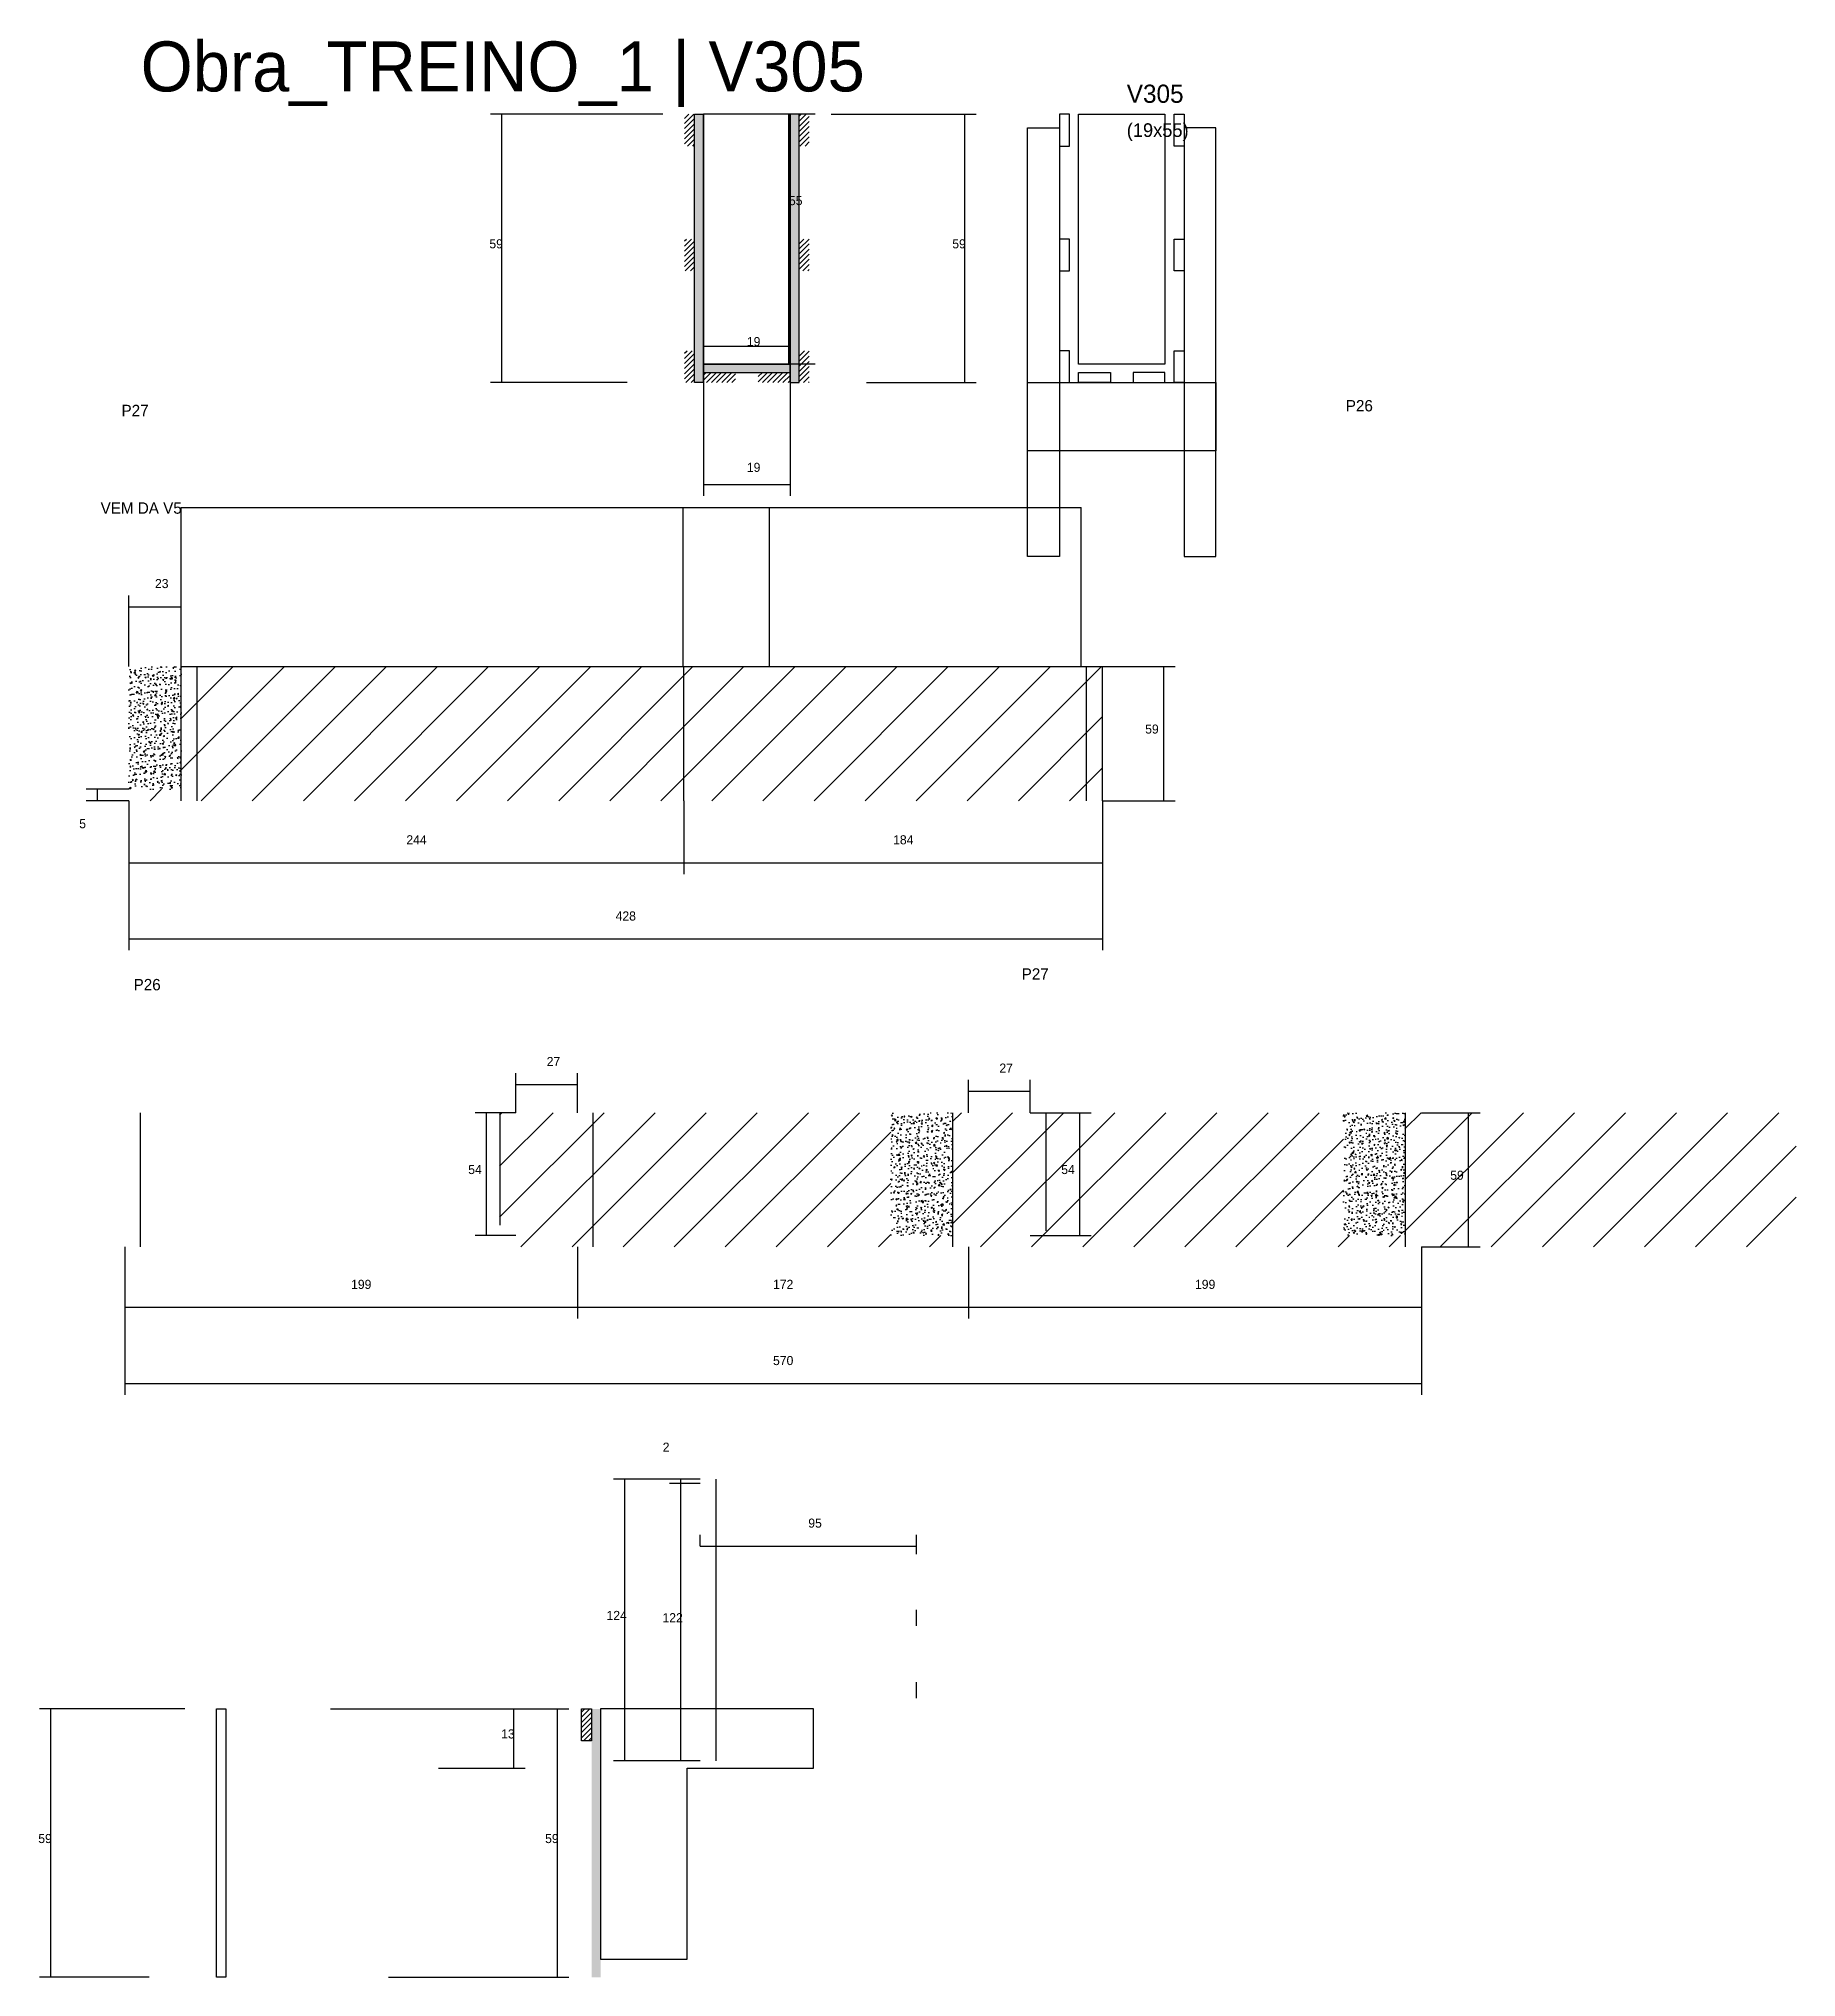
# Model space of a CAD drawing. Header units: metres. Extents: x -132 to 34800, y -36000 to 1848.
# Drawn here: x 14535 to 15308, y 911 to 1763 of the extents above; entities that cross this region are included whole.
import ezdxf

# ---------------------------------------------------------------- set-up
doc = ezdxf.new("R2010")
doc.units = ezdxf.units.M
for name, color, linetype in [('CONCRETO', 251, 'Continuous'), ('COTA', 4, 'Continuous'), ('Cota Seção (2x)', 4, 'Continuous'), ('Hachura', 253, 'Continuous'), ('LABEL_ID', 3, 'Continuous'), ('Madeira', 126, 'Continuous'), ('NOMENCLATURA', 7, 'Continuous'), ('Painéis', 200, 'Continuous'), ('REAPROVEITAMENTO', 251, 'Continuous'), ('SARR_2.2x7', 40, 'Continuous'), ('SARR_3.5x7', 81, 'Continuous'), ('SARR_EDITAR', 141, 'Continuous'), ('Texto Seção', 7, 'Continuous')]:
    doc.layers.add(name, color=color, linetype=linetype)

msp = doc.modelspace()

# ---------------------------------------------------------------- texts
at = {"layer": 'COTA'}
for s, p in [('59', (14733.3, 1671)), ('59', (14936.8, 1671)), ('19', (14846.5, 1572.7)), ('59', (15021.6, 1457.6)), ('244', (14696.8, 1408.9)), ('184', (14910.8, 1408.9)), ('428', (14788.8, 1375.4)), ('27', (14758.5, 1311.4)), ('27', (14957.5, 1308.5)), ('54', (14724, 1263.9)), ('54', (14984.7, 1263.9)), ('59', (15155.7, 1261.4)), ('199', (14672.5, 1213.4)), ('172', (14858, 1213.4)), ('199', (15043.5, 1213.4)), ('570', (14858, 1179.9)), ('95', (14873.5, 1108.4)), ('13', (14738.5, 1015.7)), ('59', (14535, 969.7)), ('59', (14757.8, 969.7))]:
    msp.add_text(s, height=4, dxfattribs=at).set_placement(p)
at = {"layer": 'Cota Seção (2x)'}
for s, p in [('55', (14865, 1690)), ('19', (14846.5, 1628)), ('23', (14586.3, 1521.6)), ('5', (14553, 1416)), ('2', (14809.5, 1141.8)), ('124', (14784.8, 1067.8)), ('122', (14809.4, 1066.8))]:
    msp.add_text(s, height=4, dxfattribs=at).set_placement(p)
at = {"layer": 'LABEL_ID'}
msp.add_text('Obra_TREINO_1 | V305', height=22, dxfattribs=at).set_placement((14580, 1740))
at = {"layer": 'NOMENCLATURA'}
for s, p in [('P26', (15109.8, 1599.3)), ('P27', (14571.6, 1597.2)), ('P26', (14576.9, 1344.7)), ('P27', (14967.3, 1349.4))]:
    msp.add_text(s, height=5, dxfattribs=at).set_placement(p)
at = {"layer": 'Texto Seção'}
for s, height, p in [('V305', 8, (15013.5, 1735)), ('(19x55)', 6, (15013.5, 1720)), ('VEM DA V5', 5, (14562.4, 1554.3))]:
    msp.add_text(s, height=height, dxfattribs=at).set_placement(p)

# ---------------------------------------------------------------- hatches: boundary and pattern name
at = {"layer": 'COTA'}
h = msp.add_hatch(dxfattribs=at)
h.set_pattern_fill('AR-CONC', scale=0.03)
h.paths.add_polyline_path([(14597.8, 1487.1), (14574.8, 1487.1), (14574.8, 1487.1), (14574.8, 1433.1), (14574.8, 1433.1), (14597.8, 1433.1), (14597.8, 1433.1), (14597.8, 1487.1)])
h = msp.add_hatch(dxfattribs=at)
h.set_pattern_fill('AR-CONC', scale=0.03)
h.paths.add_polyline_path([(14936.8, 1290.9), (14909.8, 1290.9), (14909.8, 1236.9), (14936.8, 1236.9)])
h = msp.add_hatch(dxfattribs=at)
h.set_pattern_fill('AR-CONC', scale=0.03)
h.paths.add_polyline_path([(15135.8, 1288.7), (15135.8, 1290.9), (15108.8, 1290.9), (15108.8, 1236.9), (15135.8, 1236.9)])
at = {"layer": 'Hachura'}
h = msp.add_hatch(dxfattribs=at)
h.set_pattern_fill('ANSI31', scale=0.5)
h.paths.add_polyline_path([(14819.1, 1716), (14823.5, 1716), (14823.5, 1716), (14823.5, 1730), (14823.5, 1730), (14819.1, 1730), (14819.1, 1730), (14819.1, 1716)])
h = msp.add_hatch(color=8, dxfattribs=at)
h.dxf.hatch_style = 1
h.paths.add_polyline_path([(14827.5, 1730), (14823.5, 1730), (14823.5, 1730), (14823.5, 1612), (14823.5, 1612), (14827.5, 1612), (14827.5, 1612), (14827.5, 1730)])
h = msp.add_hatch(color=8, dxfattribs=at)
h.dxf.hatch_style = 1
h.paths.add_polyline_path([(14869.5, 1730), (14865.5, 1730), (14865.5, 1730), (14865.5, 1612), (14865.5, 1612), (14869.5, 1612), (14869.5, 1612), (14869.5, 1730)])
h = msp.add_hatch(dxfattribs=at)
h.set_pattern_fill('ANSI31', scale=0.5)
h.paths.add_polyline_path([(14873.9, 1716), (14869.5, 1716), (14869.5, 1716), (14869.5, 1730), (14869.5, 1730), (14873.9, 1730), (14873.9, 1730), (14873.9, 1716)])
h = msp.add_hatch(dxfattribs=at)
h.set_pattern_fill('ANSI31', scale=0.5)
h.paths.add_polyline_path([(14819.1, 1661.1), (14823.5, 1661.1), (14823.5, 1661.1), (14823.5, 1675.1), (14823.5, 1675.1), (14819.1, 1675.1), (14819.1, 1675.1), (14819.1, 1661.1)])
h = msp.add_hatch(dxfattribs=at)
h.set_pattern_fill('ANSI31', scale=0.5)
h.paths.add_polyline_path([(14873.9, 1661.1), (14869.5, 1661.1), (14869.5, 1661.1), (14869.5, 1675.1), (14869.5, 1675.1), (14873.9, 1675.1), (14873.9, 1675.1), (14873.9, 1661.1)])
h = msp.add_hatch(dxfattribs=at)
h.set_pattern_fill('ANSI31', scale=0.5)
h.paths.add_polyline_path([(14819.1, 1612), (14823.5, 1612), (14823.5, 1612), (14823.5, 1626), (14823.5, 1626), (14819.1, 1626), (14819.1, 1626), (14819.1, 1612)])
h = msp.add_hatch(color=8, dxfattribs=at)
h.dxf.hatch_style = 1
h.paths.add_polyline_path([(14865.5, 1616.4), (14865.5, 1620), (14865.5, 1620), (14827.5, 1620), (14827.5, 1620), (14827.5, 1616.4), (14827.5, 1616.4), (14865.5, 1616.4)])
h = msp.add_hatch(dxfattribs=at)
h.set_pattern_fill('ANSI31', scale=0.5)
h.paths.add_polyline_path([(14873.9, 1612), (14869.5, 1612), (14869.5, 1612), (14869.5, 1626), (14869.5, 1626), (14873.9, 1626), (14873.9, 1626), (14873.9, 1612)])
h = msp.add_hatch(dxfattribs=at)
h.set_pattern_fill('ANSI31', scale=0.5)
h.paths.add_polyline_path([(14827.5, 1612), (14827.5, 1616.4), (14827.5, 1616.4), (14841.5, 1616.4), (14841.5, 1616.4), (14841.5, 1612), (14841.5, 1612), (14827.5, 1612)])
h = msp.add_hatch(dxfattribs=at)
h.set_pattern_fill('ANSI31', scale=0.5)
h.paths.add_polyline_path([(14865.5, 1612), (14865.5, 1616.4), (14865.5, 1616.4), (14851.5, 1616.4), (14851.5, 1616.4), (14851.5, 1612), (14851.5, 1612), (14865.5, 1612)])
h = msp.add_hatch(dxfattribs=at)
h.set_pattern_fill('ANSI31', scale=0.5)
h.paths.add_polyline_path([(14778.2, 1014.7), (14773.8, 1014.7), (14773.8, 1014.7), (14773.8, 1028.7), (14773.8, 1028.7), (14778.2, 1028.7), (14778.2, 1028.7), (14778.2, 1014.7)])
h = msp.add_hatch(color=8, dxfattribs=at)
h.dxf.hatch_style = 1
h.paths.add_polyline_path([(14778.2, 1028.7), (14782.2, 1028.7), (14782.2, 1028.7), (14782.2, 910.7), (14782.2, 910.7), (14778.2, 910.7), (14778.2, 910.7), (14778.2, 1028.7)])
at = {"layer": 'REAPROVEITAMENTO'}
h = msp.add_hatch(dxfattribs=at)
h.set_pattern_fill('ANSI31', scale=5)
h.paths.add_polyline_path([(14597.8, 1433.1), (14574.8, 1433.1), (14574.8, 1433.1), (14574.8, 1428.1), (14574.8, 1428.1), (14818.8, 1428.1), (14818.8, 1428.1), (14818.8, 1487.1), (14818.8, 1487.1), (14597.8, 1487.1), (14597.8, 1487.1), (14597.8, 1433.1)])
h = msp.add_hatch(dxfattribs=at)
h.set_pattern_fill('ANSI31', scale=5)
h.paths.add_polyline_path([(15002.8, 1428.1), (15002.8, 1487.1), (15002.8, 1487.1), (14818.8, 1487.1), (14818.8, 1487.1), (14818.8, 1428.1), (14818.8, 1428.1), (15002.8, 1428.1)])
h = msp.add_hatch(dxfattribs=at)
h.set_pattern_fill('ANSI31', scale=5)
h.paths.add_polyline_path([(14909.8, 1236.9), (14909.8, 1290.9), (14909.8, 1290.9), (14737.8, 1290.9), (14737.8, 1290.9), (14737.8, 1231.9), (14737.8, 1231.9), (14936.8, 1231.9), (14936.8, 1231.9), (14936.8, 1236.9), (14936.8, 1236.9), (14909.8, 1236.9)])
h = msp.add_hatch(dxfattribs=at)
h.set_pattern_fill('ANSI31', scale=5)
h.paths.add_polyline_path([(15108.8, 1231.9), (15108.8, 1290.9), (15108.8, 1290.9), (14936.8, 1290.9), (14936.8, 1290.9), (14936.8, 1231.9), (14936.8, 1231.9), (15108.8, 1231.9)])
h = msp.add_hatch(dxfattribs=at)
h.set_pattern_fill('ANSI31', scale=5)
h.paths.add_polyline_path([(15135.8, 1236.9), (15108.8, 1236.9), (15108.8, 1236.9), (15108.8, 1231.9), (15108.8, 1231.9), (15307.8, 1231.9), (15307.8, 1231.9), (15307.8, 1290.9), (15307.8, 1290.9), (15135.8, 1290.9), (15135.8, 1290.9), (15135.8, 1236.9)])

# ---------------------------------------------------------------- linework, layer by layer
at = {"layer": 'CONCRETO'}
for points in [[(14827.5, 1620), (14865.5, 1620), (14865.5, 1730), (14827.5, 1730)], [(14992.3, 1730), (14992.3, 1730), (15030.3, 1730), (15030.3, 1702), (15030.3, 1702), (15030.3, 1620), (14992.3, 1620), (14992.3, 1730)], [(14875.8, 1002.7), (14875.8, 1028.7), (14820.2, 1028.7), (14820.2, 1028.7), (14782.2, 1028.7), (14782.2, 918.7), (14820.2, 918.7), (14820.2, 1002.7)]]:
    msp.add_lwpolyline(points, close=True, dxfattribs=at)
at = {"layer": 'COTA'}
for p, q in [((14809.5, 1730), (14733.8, 1730)), ((14738.8, 1612), (14738.8, 1730)), ((14883.5, 1730), (14947.3, 1730)), ((14942.3, 1612), (14942.3, 1730)), ((14793.9, 1612), (14733.8, 1612)), ((14827.5, 1612), (14827.5, 1562.2)), ((14865.5, 1612), (14865.5, 1562.2)), ((14899.1, 1612), (14947.3, 1612)), ((14827.5, 1567.2), (14865.5, 1567.2)), ((15002.8, 1487.1), (15034.8, 1487.1)), ((15029.8, 1428.1), (15029.8, 1487.1)), ((14574.8, 1428.1), (14574.8, 1395.8)), ((14574.8, 1428.1), (14574.8, 1362.3)), ((14818.8, 1428.1), (14818.8, 1395.8)), ((14818.8, 1428.1), (14818.8, 1395.8)), ((15002.8, 1428.1), (15002.8, 1395.8)), ((15002.8, 1428.1), (15002.8, 1362.3)), ((15002.8, 1428.1), (15034.8, 1428.1)), ((14574.8, 1400.8), (14818.8, 1400.8)), ((14818.8, 1400.8), (15002.8, 1400.8)), ((14574.8, 1367.3), (15002.8, 1367.3)), ((14745, 1290.9), (14745, 1308.3)), ((14772, 1290.9), (14772, 1308.3)), ((14944, 1290.9), (14944, 1305.4)), ((14971, 1290.9), (14971, 1305.4)), ((14745, 1303.3), (14772, 1303.3)), ((14944, 1300.4), (14971, 1300.4)), ((14745, 1290.9), (14727.1, 1290.9)), ((14732.1, 1236.9), (14732.1, 1290.9)), ((14971, 1290.9), (14997.8, 1290.9)), ((14992.8, 1236.9), (14992.8, 1290.9)), ((15143, 1290.9), (15168.8, 1290.9)), ((15163.8, 1231.9), (15163.8, 1290.9)), ((14745, 1236.9), (14727.1, 1236.9)), ((14971, 1236.9), (14997.8, 1236.9)), ((14573, 1231.9), (14573, 1200.4)), ((14573, 1231.9), (14573, 1166.8)), ((14772, 1231.9), (14772, 1200.4)), ((14772, 1231.9), (14772, 1200.4)), ((14944, 1231.9), (14944, 1200.4)), ((14944, 1231.9), (14944, 1200.4)), ((15143, 1231.9), (15143, 1200.4)), ((15143, 1231.9), (15143, 1166.8)), ((15143, 1231.9), (15168.8, 1231.9)), ((14573, 1205.4), (14772, 1205.4)), ((14772, 1205.4), (14944, 1205.4)), ((14944, 1205.4), (15143, 1205.4)), ((14573, 1171.8), (15143, 1171.8)), ((14826, 1100.3), (14826, 1105.3)), ((14826, 1100.3), (14921, 1100.3)), ((14921, 1100.3), (14921, 1105.3)), ((14599.4, 1028.7), (14535.5, 1028.7)), ((14540.5, 910.7), (14540.5, 1028.7)), ((14663.4, 1028.7), (14768.3, 1028.7)), ((14711, 1028.7), (14749, 1028.7)), ((14744, 1002.7), (14744, 1028.7)), ((14763.3, 910.7), (14763.3, 1028.7)), ((14711, 1002.7), (14749, 1002.7)), ((14583.8, 910.7), (14535.5, 910.7)), ((14689, 910.7), (14768.3, 910.7))]:
    msp.add_line(p, q, dxfattribs=at)
at = {"layer": 'Cota Seção (2x)'}
for p, q in [((14876.5, 1730), (14860, 1730)), ((14865, 1620), (14865, 1730)), ((14827.5, 1612), (14827.5, 1633)), ((14865.5, 1612), (14865.5, 1633)), ((14827.5, 1628), (14865.5, 1628)), ((14876.5, 1620), (14860, 1620)), ((14574.8, 1487.1), (14574.8, 1518.4)), ((14597.8, 1487.1), (14597.8, 1518.4)), ((14574.8, 1513.4), (14597.8, 1513.4)), ((14574.8, 1433.1), (14556.1, 1433.1)), ((14561.1, 1428.1), (14561.1, 1433.1)), ((14574.8, 1428.1), (14556.1, 1428.1)), ((14826, 1129.8), (14787.9, 1129.8)), ((14792.9, 1005.8), (14792.9, 1129.8)), ((14826, 1129.8), (14812.5, 1129.8)), ((14826, 1127.8), (14812.5, 1127.8)), ((14826, 1127.8), (14812.5, 1127.8)), ((14817.5, 1127.8), (14817.5, 1129.8)), ((14817.5, 1005.8), (14817.5, 1127.8)), ((14826, 1005.8), (14787.9, 1005.8)), ((14826, 1005.8), (14812.5, 1005.8))]:
    msp.add_line(p, q, dxfattribs=at)
at = {"layer": 'Madeira'}
for points in [[(14983.9, 1716), (14988.3, 1716), (14988.3, 1730), (14983.9, 1730)], [(15038.7, 1716), (15034.3, 1716), (15034.3, 1730), (15038.7, 1730)], [(14983.9, 1661.1), (14988.3, 1661.1), (14988.3, 1675.1), (14983.9, 1675.1)], [(15038.7, 1661.1), (15034.3, 1661.1), (15034.3, 1675.1), (15038.7, 1675.1)], [(14983.9, 1612), (14988.3, 1612), (14988.3, 1626), (14983.9, 1626)], [(15038.7, 1612), (15034.3, 1612), (15034.3, 1626), (15038.7, 1626)], [(14992.3, 1612), (14992.3, 1616.4), (15006.3, 1616.4), (15006.3, 1612)], [(15030.3, 1612), (15030.3, 1616.4), (15016.3, 1616.4), (15016.3, 1612)], [(14778.2, 1014.7), (14773.8, 1014.7), (14773.8, 1028.7), (14778.2, 1028.7)]]:
    msp.add_lwpolyline(points, close=True, dxfattribs=at)
at = {"layer": 'Painéis'}
for p, q in [((14827.5, 1612), (14827.5, 1730)), ((14865.5, 1612), (14865.5, 1730)), ((14827.5, 1620), (14865.5, 1620)), ((14827.5, 1616.4), (14827.5, 1620)), ((14865.5, 1616.4), (14865.5, 1620)), ((14597.8, 1557.1), (14818.5, 1557.1)), ((14597.8, 1487.1), (14597.8, 1557.1)), ((14818.5, 1487.1), (14818.5, 1557.1)), ((14818.5, 1557.1), (14856.5, 1557.1)), ((14818.5, 1487.1), (14818.5, 1557.1)), ((14856.5, 1487.1), (14856.5, 1557.1)), ((14856.5, 1557.1), (14993.5, 1557.1)), ((14856.5, 1487.1), (14856.5, 1557.1)), ((14993.5, 1487.1), (14993.5, 1557.1)), ((14597.8, 1487.1), (15002.8, 1487.1)), ((14597.8, 1433.1), (14597.8, 1487.1)), ((14597.8, 1487.1), (14818.5, 1487.1)), ((14818.5, 1487.1), (14856.5, 1487.1)), ((14818.8, 1428.1), (14818.8, 1487.1)), ((14856.5, 1487.1), (14993.5, 1487.1)), ((15002.8, 1428.1), (15002.8, 1487.1))]:
    msp.add_line(p, q, dxfattribs=at)
for points in [[(14823.5, 1730), (14827.5, 1730), (14827.5, 1612), (14823.5, 1612)], [(14869.5, 1730), (14865.5, 1730), (14865.5, 1612), (14869.5, 1612)], [(14865.5, 1616.4), (14865.5, 1620), (14827.5, 1620), (14827.5, 1616.4)], [(14613.4, 1028.7), (14617.4, 1028.7), (14617.4, 910.7), (14613.4, 910.7)]]:
    msp.add_lwpolyline(points, close=True, dxfattribs=at)
at = {"layer": 'SARR_2.2x7'}
for p, q in [((14604.8, 1428.1), (14604.8, 1487.1)), ((14995.8, 1428.1), (14995.8, 1487.1)), ((14580, 1231.9), (14580, 1290.9)), ((14738, 1241.4), (14738, 1290.9)), ((14779, 1231.9), (14779, 1290.9)), ((14937, 1231.9), (14937, 1290.9)), ((14978, 1238.9), (14978, 1290.9)), ((15136, 1231.9), (15136, 1290.9)), ((14833, 1005.8), (14833, 1129.8)), ((14921, 1096.8), (14921, 1103.8)), ((14921, 1065.2), (14921, 1072.2)), ((14921, 1033.4), (14921, 1040.4))]:
    msp.add_line(p, q, dxfattribs=at)
at = {"layer": 'SARR_3.5x7'}
for points in [[(14969.9, 1724), (14983.9, 1724), (14983.9, 1535.5), (14969.9, 1535.5)], [(15052.7, 1724), (15038.7, 1724), (15038.7, 1535.5), (15052.7, 1535.5)], [(14969.9, 1612), (15052.7, 1612), (15052.7, 1581.9), (14969.9, 1581.9)]]:
    msp.add_lwpolyline(points, close=True, dxfattribs=at)
at = {"layer": 'SARR_EDITAR'}
msp.add_line((14597.8, 1428.1), (14597.8, 1433.1), dxfattribs=at)

msp.set_redraw_order([(e.dxf.handle, doc.entitydb.next_handle()) for e in msp.query("TEXT MTEXT ATTDEF DIMENSION ARC_DIMENSION")])  # texts and dimensions are drawn at this point

doc.saveas('drawing.dxf')
